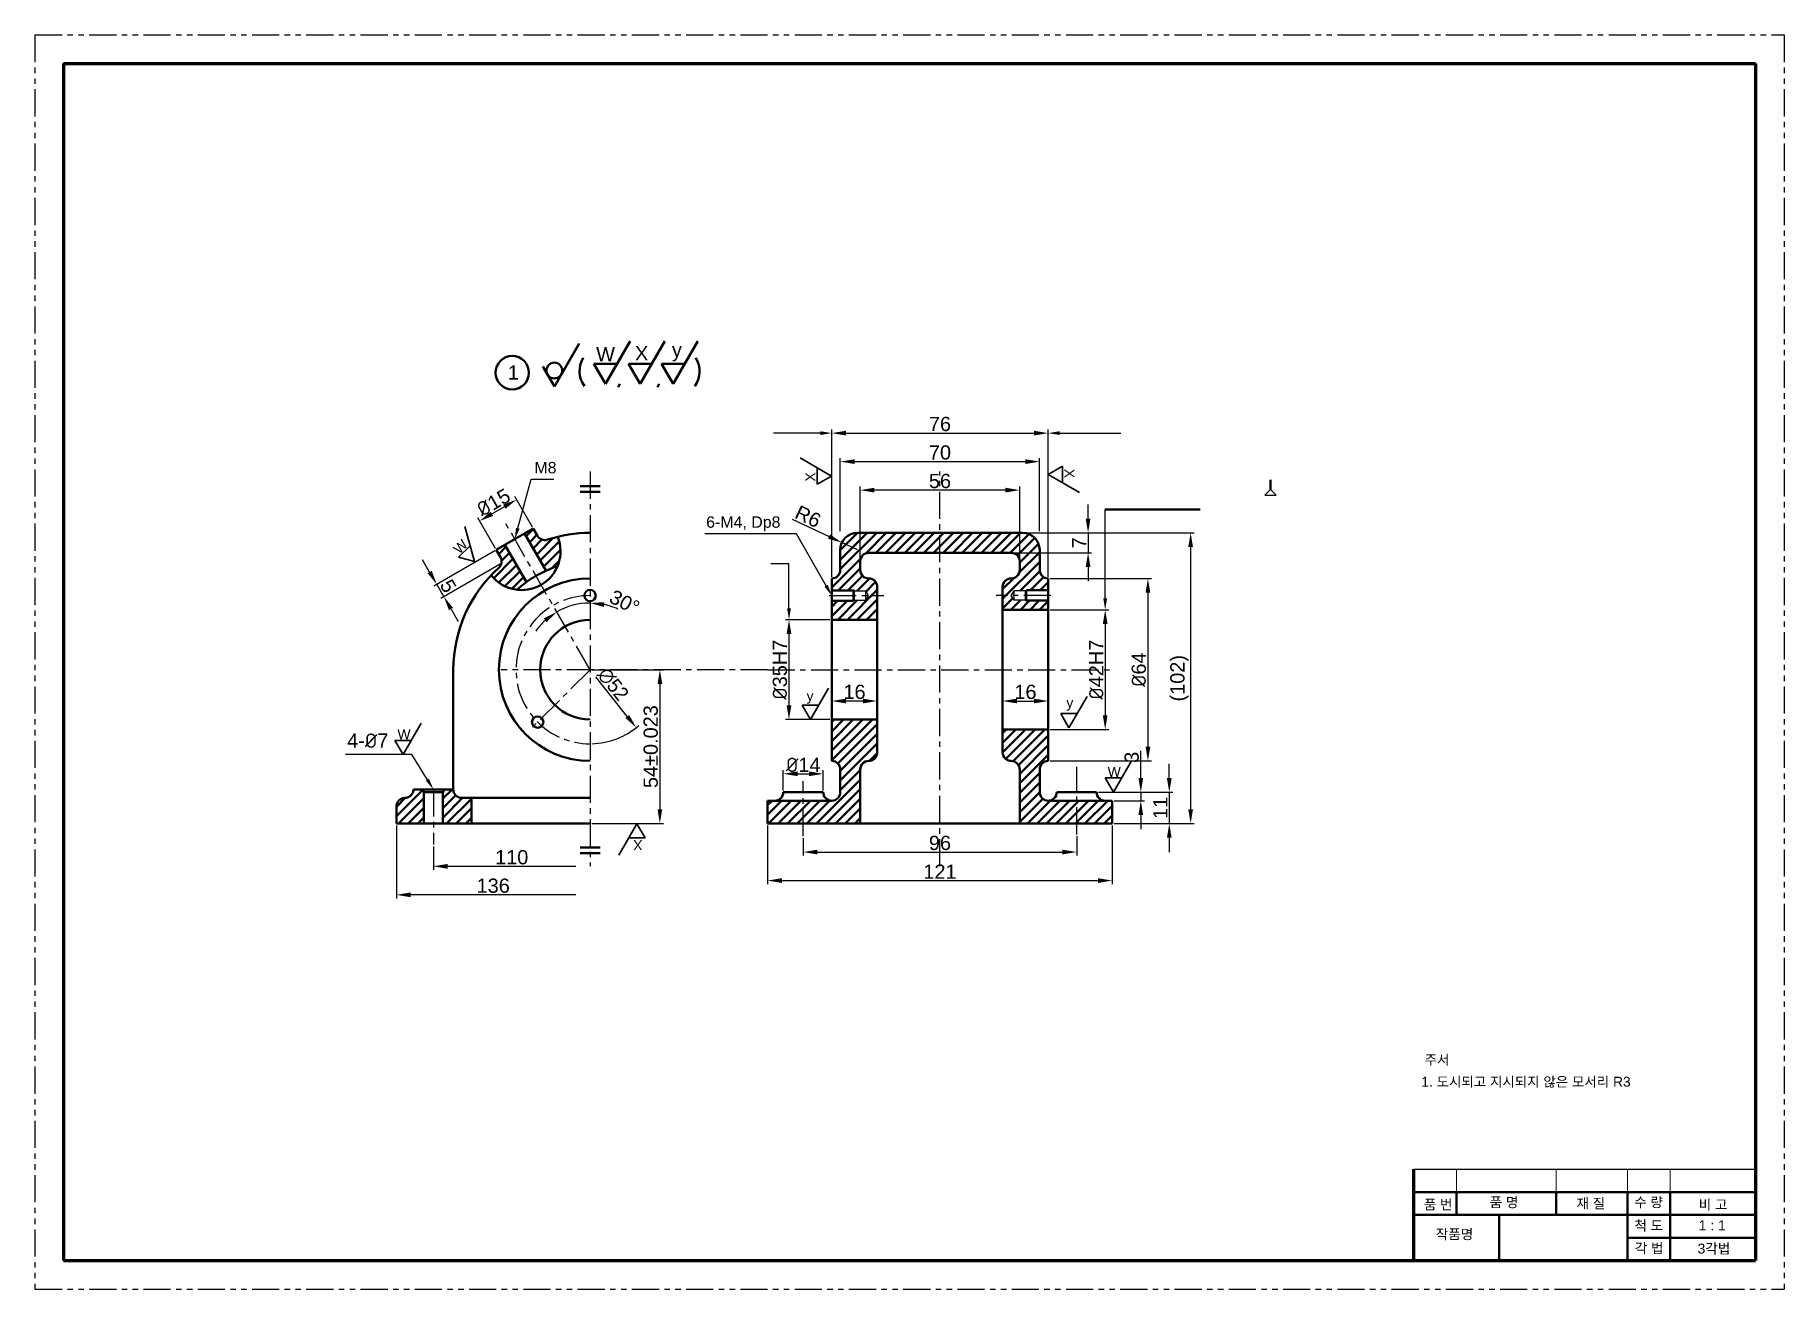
# Model space of a CAD drawing. Header units: millimetres. Extents: x 7 to 3158, y 472 to 921.
# Drawn here: x 7 to 621, y 481 to 921 of the extents above; entities that cross this region are included whole.
import ezdxf
from ezdxf import colors
from ezdxf.entities.mleader import LeaderData, LeaderLine
from ezdxf.math import Vec2, Vec3

# ---------------------------------------------------------------- set-up
doc = ezdxf.new("R2010")
doc.units = ezdxf.units.MM
doc.header["$LTSCALE"] = 0.3
doc.linetypes.add('CENTER', pattern=[50.8, 31.75, -6.35, 6.35, -6.35])
doc.linetypes.add('PHANTOM', pattern=[63.5, 31.75, -6.35, 6.35, -6.35, 6.35, -6.35])
for name, color, linetype, lineweight in [('가는선', 6, 'Continuous', 25), ('외형선', 4, 'Continuous', 50), ('중심선', 1, 'CENTER', 25)]:
    doc.layers.add(name, color=color, linetype=linetype, lineweight=lineweight)
doc.styles.get("Standard").update_dxf_attribs({"font": 'arial.ttf'})
doc.dimstyles.new('Annotative', dxfattribs={"dimscale": 0, "dimtxt": 5, "dimasz": 5, "dimexe": 1.25, "dimexo": 0.625, "dimtad": 1, "dimdec": 4, "dimzin": 9, "dimdsep": 46, "dimtxsty": 'Standard', "dimblk2": 'NONE', "dimcen": 2.5, "dimclrd": 3, "dimclre": 3, "dimclrt": 4, "dimadec": 4, "dimazin": 0, "dimtfac": 1, "dimtdec": 4, "dimtmove": 0, "dimatfit": 3, "dimfxl": 1, "dimlwd": 25, "dimlwe": 25, "dimarcsym": 0})

msp = doc.modelspace()

# ---------------------------------------------------------------- texts
at = {"layer": '외형선', "color": 2}
for s, height, p in [('주서', 3.4665487, (495.080916, 559.724492)), ('1. 도시되고 지시되지 않은 모서리 R3', 3.46654875, (493.897667, 552.033376))]:
    msp.add_text(s, height=height, dxfattribs=at).set_placement(p)
at = {"layer": '외형선', "lineweight": 50, "char_height": 2.5, "attachment_point": 1}
for s, insert in [('\\P{\\H2x;W}', (204.241423, 815.690283)), ('\\P{\\H2x;X}', (217.867143, 816.030404)), ('\\P{\\H2x;y}', (230.825677, 817.195589))]:
    msp.add_mtext_dynamic_manual_height_columns(s, width=16.91001289, gutter_width=12.5, heights=[0], dxfattribs=dict(at, insert=insert))
at = {"layer": '외형선', "char_height": 5, "attachment_point": 1}
for s, width, insert in [('1', 5.28086209, (173.220244, 805.105485)), ('4-{\\fISOCPEUR|b0|i0|c0|p34;%%C}7', 19.73677614, (116.847646, 675.959165))]:
    msp.add_mtext_dynamic_manual_height_columns(s, width=width, gutter_width=12.5, heights=[0], dxfattribs=dict(at, insert=insert))
at = {"layer": '외형선', "color": 3, "char_height": 4}
for s, insert, attachment_point in [('{\\C256;M8}', (182.564322, 771.239517), 1), ('{\\C256;6-M4, Dp8}', (268.939591, 752.146596), 3)]:
    msp.add_mtext(s, dxfattribs=dict(at, insert=insert, attachment_point=attachment_point))
at = {"layer": '외형선', "lineweight": 35, "char_height": 2.5, "attachment_point": 1}
for s, insert, rotation in [('\\P{\\H1.4x;X}', (273.530562, 764.342124), 90), ('\\P{\\H1.4x;X}', (376.277705, 768.833652), 270), ('\\P{\\H1.4x;W}', (150.816394, 744.070601), 45), ('\\P{\\H1.4x;X}', (220.503657, 630.957115), 180)]:
    msp.add_mtext_dynamic_manual_height_columns(s, width=16.91001289, gutter_width=12.5, heights=[0], dxfattribs=dict(at, insert=insert, rotation=rotation))
for s, insert in [('\\P{\\H1.4x;y}', (278.108715, 695.084134)), ('\\P{\\H1.4x;y}', (369.308406, 692.681532)), ('\\P{\\H1.4x;W}', (134.472832, 681.586546)), ('\\P{\\H1.4x;W}', (383.794248, 668.398385))]:
    msp.add_mtext_dynamic_manual_height_columns(s, width=16.91001289, gutter_width=12.5, heights=[0], dxfattribs=dict(at, insert=insert))
at = {"layer": '외형선', "color": 4, "char_height": 5, "attachment_point": 5}
for s, insert in [('110', (174.593329, 632.517719)), ('136', (168.093329, 622.527951))]:
    msp.add_mtext(s, dxfattribs=dict(at, insert=insert))

# ---------------------------------------------------------------- blocks, each defined once
blk = doc.blocks.new('*D199')
at = {"layer": 'Defpoints', "color": 0}
for p in [(296.93, 761.35), (296.93, 736.35), (352.93, 736.35)]:
    blk.add_point(p, dxfattribs=at)
at = {"layer": '외형선', "color": 3, "lineweight": 25}
for p, q in [((296.93, 736.98), (296.93, 762.6)), ((352.93, 736.98), (352.93, 762.6)), ((347.93, 761.35), (301.93, 761.35))]:
    blk.add_line(p, q, dxfattribs=at)
at = {"layer": '외형선', "color": 3}
for points in [[(301.93, 762.18), (301.93, 760.52), (296.93, 761.35)], [(347.93, 760.52), (347.93, 762.18), (352.93, 761.35)]]:
    blk.add_solid(points, dxfattribs=at)
at = {"layer": '외형선', "color": 4, "insert": (324.93, 764.53), "char_height": 5, "attachment_point": 5}
blk.add_mtext('56', dxfattribs=at)
blk = doc.blocks.new('_None')
blk = doc.blocks.new('*D200')
at = {"layer": 'Defpoints', "color": 0}
for p in [(286.93, 715.85), (271.93, 680.85), (286.93, 680.85)]:
    blk.add_point(p, dxfattribs=at)
at = {"layer": '외형선', "color": 3, "lineweight": 25}
for p, q in [((286.31, 715.85), (270.68, 715.85)), ((271.93, 710.85), (271.93, 685.85)), ((286.31, 680.85), (270.68, 680.85))]:
    blk.add_line(p, q, dxfattribs=at)
at = {"layer": '외형선', "color": 3}
for points in [[(272.77, 710.85), (271.1, 710.85), (271.93, 715.85)], [(271.1, 685.85), (272.77, 685.85), (271.93, 680.85)]]:
    blk.add_solid(points, dxfattribs=at)
at = {"layer": '외형선', "color": 4, "insert": (268.76, 698.35), "char_height": 5, "attachment_point": 5, "rotation": 90}
blk.add_mtext('{\\fISOCPEUR|b0|i0|c0|p34;%%C}35H7', dxfattribs=at)
blk = doc.blocks.new('*D201')
at = {"layer": 'Defpoints', "color": 0}
for p in [(264.43, 644.35), (385.43, 644.35), (385.43, 624.35)]:
    blk.add_point(p, dxfattribs=at)
at = {"layer": '외형선', "color": 3, "lineweight": 25}
for p, q in [((264.43, 643.73), (264.43, 623.1)), ((385.43, 643.73), (385.43, 623.1)), ((269.43, 624.35), (380.43, 624.35))]:
    blk.add_line(p, q, dxfattribs=at)
at = {"layer": '외형선', "color": 3}
for points in [[(269.43, 625.18), (269.43, 623.52), (264.43, 624.35)], [(380.43, 623.52), (380.43, 625.18), (385.43, 624.35)]]:
    blk.add_solid(points, dxfattribs=at)
at = {"layer": '외형선', "color": 4, "insert": (324.93, 627.49), "char_height": 5, "attachment_point": 5}
blk.add_mtext('121', dxfattribs=at)
blk = doc.blocks.new('*D202')
at = {"layer": 'Defpoints', "color": 0}
for p in [(379.93, 655.35), (385.43, 644.35), (405.43, 644.35)]:
    blk.add_point(p, dxfattribs=at)
at = {"layer": '외형선', "color": 3, "lineweight": 25}
for p, q in [((405.43, 660.35), (405.43, 665.35)), ((380.56, 655.35), (406.68, 655.35)), ((405.43, 655.35), (405.43, 644.35)), ((386.06, 644.35), (406.68, 644.35)), ((405.43, 639.35), (405.43, 634.35))]:
    blk.add_line(p, q, dxfattribs=at)
at = {"layer": '외형선', "color": 3}
for points in [[(404.6, 660.35), (406.27, 660.35), (405.43, 655.35)], [(406.27, 639.35), (404.6, 639.35), (405.43, 644.35)]]:
    blk.add_solid(points, dxfattribs=at)
at = {"layer": '외형선', "color": 4, "insert": (402.3, 649.85), "char_height": 5, "attachment_point": 5, "rotation": 90}
blk.add_mtext('11', dxfattribs=at)
blk = doc.blocks.new('*D203')
at = {"layer": 'Defpoints', "color": 0}
for p in [(276.93, 639.9), (372.93, 640.56), (372.93, 634.35)]:
    blk.add_point(p, dxfattribs=at)
at = {"layer": '외형선', "color": 3, "lineweight": 25}
for p, q in [((276.93, 639.28), (276.93, 633.1)), ((372.93, 639.93), (372.93, 633.1)), ((281.93, 634.35), (367.93, 634.35))]:
    blk.add_line(p, q, dxfattribs=at)
at = {"layer": '외형선', "color": 3}
for points in [[(281.93, 635.18), (281.93, 633.52), (276.93, 634.35)], [(367.93, 633.52), (367.93, 635.18), (372.93, 634.35)]]:
    blk.add_solid(points, dxfattribs=at)
at = {"layer": '외형선', "color": 4, "insert": (324.93, 637.53), "char_height": 5, "attachment_point": 5}
blk.add_mtext('96', dxfattribs=at)
blk = doc.blocks.new('*D204')
at = {"layer": 'Defpoints', "color": 0}
for p in [(283.93, 661.82), (269.93, 655.35), (283.93, 655.35)]:
    blk.add_point(p, dxfattribs=at)
at = {"layer": '외형선', "color": 3, "lineweight": 25}
for p, q in [((269.93, 655.98), (269.93, 663.07)), ((274.93, 661.82), (278.93, 661.82)), ((283.93, 655.98), (283.93, 663.07))]:
    blk.add_line(p, q, dxfattribs=at)
at = {"layer": '외형선', "color": 3}
for points in [[(274.93, 662.65), (274.93, 660.99), (269.93, 661.82)], [(278.93, 660.99), (278.93, 662.65), (283.93, 661.82)]]:
    blk.add_solid(points, dxfattribs=at)
at = {"layer": '외형선', "color": 4, "insert": (276.93, 664.96), "char_height": 5, "attachment_point": 5}
blk.add_mtext('{\\fISOCPEUR|b0|i0|c0|p34;%%C}14', dxfattribs=at)
blk = doc.blocks.new('*D205')
at = {"layer": 'Defpoints', "color": 0}
for p in [(380.56, 655.35), (385.43, 652.35), (395.43, 652.35)]:
    blk.add_point(p, dxfattribs=at)
at = {"layer": '외형선', "color": 3, "lineweight": 25}
for p, q in [((395.43, 660.35), (395.43, 669.87)), ((381.18, 655.35), (396.68, 655.35)), ((386.06, 652.35), (396.68, 652.35)), ((395.43, 655.35), (395.43, 652.35)), ((395.43, 647.35), (395.43, 642.35))]:
    blk.add_line(p, q, dxfattribs=at)
at = {"layer": '외형선', "color": 3}
for points in [[(394.6, 660.35), (396.27, 660.35), (395.43, 655.35)], [(396.27, 647.35), (394.6, 647.35), (395.43, 652.35)]]:
    blk.add_solid(points, dxfattribs=at)
at = {"layer": '외형선', "color": 4, "insert": (392.26, 667.61), "char_height": 5, "attachment_point": 5, "rotation": 90}
blk.add_mtext('3', dxfattribs=at)
blk = doc.blocks.new('*D206')
at = {"layer": 'Defpoints', "color": 0}
for p in [(362.93, 719.35), (362.93, 677.35), (382.93, 677.35)]:
    blk.add_point(p, dxfattribs=at)
at = {"layer": '외형선', "color": 3, "lineweight": 25}
for p, q in [((363.56, 719.35), (384.18, 719.35)), ((382.93, 714.35), (382.93, 682.35)), ((363.56, 677.35), (384.18, 677.35))]:
    blk.add_line(p, q, dxfattribs=at)
at = {"layer": '외형선', "color": 3}
for points in [[(383.77, 714.35), (382.1, 714.35), (382.93, 719.35)], [(382.1, 682.35), (383.77, 682.35), (382.93, 677.35)]]:
    blk.add_solid(points, dxfattribs=at)
at = {"layer": '외형선', "color": 4, "insert": (379.8, 698.35), "char_height": 5, "attachment_point": 5, "rotation": 90}
blk.add_mtext('{\\fISOCPEUR|b0|i0|c0|p34;%%C}42H7', dxfattribs=at)
blk = doc.blocks.new('*D207')
at = {"layer": 'Defpoints', "color": 0}
for p in [(359.93, 771.35), (289.93, 746.35), (359.93, 746.35)]:
    blk.add_point(p, dxfattribs=at)
at = {"layer": '외형선', "color": 3, "lineweight": 25}
for p, q in [((289.93, 746.98), (289.93, 772.6)), ((294.93, 771.35), (354.93, 771.35)), ((359.93, 746.98), (359.93, 772.6))]:
    blk.add_line(p, q, dxfattribs=at)
at = {"layer": '외형선', "color": 3}
for points in [[(294.93, 772.18), (294.93, 770.52), (289.93, 771.35)], [(354.93, 770.52), (354.93, 772.18), (359.93, 771.35)]]:
    blk.add_solid(points, dxfattribs=at)
at = {"layer": '외형선', "color": 4, "insert": (324.93, 774.53), "char_height": 5, "attachment_point": 5}
blk.add_mtext('70', dxfattribs=at)
blk = doc.blocks.new('*D208')
at = {"layer": 'Defpoints', "color": 0}
for p in [(362.93, 730.35), (362.93, 666.35), (397.93, 666.35)]:
    blk.add_point(p, dxfattribs=at)
at = {"layer": '외형선', "color": 3, "lineweight": 25}
for p, q in [((363.56, 730.35), (399.18, 730.35)), ((397.93, 725.35), (397.93, 671.35)), ((363.56, 666.35), (399.18, 666.35))]:
    blk.add_line(p, q, dxfattribs=at)
at = {"layer": '외형선', "color": 3}
for points in [[(398.77, 725.35), (397.1, 725.35), (397.93, 730.35)], [(397.1, 671.35), (398.77, 671.35), (397.93, 666.35)]]:
    blk.add_solid(points, dxfattribs=at)
at = {"layer": '외형선', "color": 4, "insert": (394.76, 698.35), "char_height": 5, "attachment_point": 5, "rotation": 90}
blk.add_mtext('{\\fISOCPEUR|b0|i0|c0|p34;%%C}64', dxfattribs=at)
blk = doc.blocks.new('*D209')
at = {"layer": 'Defpoints', "color": 0}
for p in [(362.93, 781.35), (286.93, 730.35), (362.93, 730.35)]:
    blk.add_point(p, dxfattribs=at)
at = {"layer": '외형선', "color": 3, "lineweight": 25}
for p, q in [((286.93, 730.98), (286.93, 782.6)), ((291.93, 781.35), (357.93, 781.35)), ((362.93, 730.98), (362.93, 782.6))]:
    blk.add_line(p, q, dxfattribs=at)
at = {"layer": '외형선', "color": 3}
for points in [[(291.93, 782.18), (291.93, 780.52), (286.93, 781.35)], [(357.93, 780.52), (357.93, 782.18), (362.93, 781.35)]]:
    blk.add_solid(points, dxfattribs=at)
at = {"layer": '외형선', "color": 4, "insert": (324.93, 784.53), "char_height": 5, "attachment_point": 5}
blk.add_mtext('76', dxfattribs=at)
blk = doc.blocks.new('*D210')
at = {"layer": 'Defpoints', "color": 0}
for p in [(286.93, 687.35), (286.93, 680.85), (302.93, 680.85)]:
    blk.add_point(p, dxfattribs=at)
at = {"layer": '외형선', "color": 3, "lineweight": 25}
for p, q in [((286.93, 681.48), (286.93, 688.6)), ((302.93, 681.48), (302.93, 688.6)), ((297.93, 687.35), (291.93, 687.35))]:
    blk.add_line(p, q, dxfattribs=at)
at = {"layer": '외형선', "color": 3}
for points in [[(291.93, 688.18), (291.93, 686.52), (286.93, 687.35)], [(297.93, 686.52), (297.93, 688.18), (302.93, 687.35)]]:
    blk.add_solid(points, dxfattribs=at)
at = {"layer": '외형선', "color": 4, "insert": (294.93, 690.53), "char_height": 5, "attachment_point": 5}
blk.add_mtext('16', dxfattribs=at)
blk = doc.blocks.new('*D211')
at = {"layer": 'Defpoints', "color": 0}
for p in [(362.93, 687.35), (346.93, 677.35), (362.93, 677.35)]:
    blk.add_point(p, dxfattribs=at)
at = {"layer": '외형선', "color": 3, "lineweight": 25}
for p, q in [((346.93, 677.98), (346.93, 688.6)), ((362.93, 677.98), (362.93, 688.6)), ((351.93, 687.35), (357.93, 687.35))]:
    blk.add_line(p, q, dxfattribs=at)
at = {"layer": '외형선', "color": 3}
for points in [[(351.93, 688.18), (351.93, 686.52), (346.93, 687.35)], [(357.93, 686.52), (357.93, 688.18), (362.93, 687.35)]]:
    blk.add_solid(points, dxfattribs=at)
at = {"layer": '외형선', "color": 4, "insert": (354.93, 690.53), "char_height": 5, "attachment_point": 5}
blk.add_mtext('16', dxfattribs=at)
blk = doc.blocks.new('*D212')
at = {"layer": 'Defpoints', "color": 0}
for p in [(202.09, 767.83), (172.55, 749.51), (194.09, 720.33), (202.09, 698.35), (202.09, 629.35)]:
    blk.add_point(p, dxfattribs=at)
at = {"layer": '외형선', "color": 3, "lineweight": 25}
for start, end in [(90, 120), (65.45317, 77.72658), (132.27342, 144.54683)]:
    blk.add_arc((202.09, 698.35), 23.39, start, end, dxfattribs=at)
at = {"layer": '외형선', "color": 3}
for points in [[(186.85, 714.98), (185.87, 716.33), (190.4, 718.6)], [(207.15, 722.03), (206.98, 720.37), (202.09, 721.74)]]:
    blk.add_solid(points, dxfattribs=at)
at = {"layer": '외형선', "color": 4, "insert": (214.2, 722.03), "char_height": 5, "attachment_point": 5, "rotation": 332.92272}
blk.add_mtext('30%%D', dxfattribs=at)
blk = doc.blocks.new('*D213')
at = {"layer": 'Defpoints', "color": 0}
for p in [(202.09, 698.35), (202.09, 644.35), (226.6, 644.35)]:
    blk.add_point(p, dxfattribs=at)
at = {"layer": '외형선', "color": 3, "lineweight": 25}
for p, q in [((202.72, 698.35), (227.85, 698.35)), ((226.6, 693.35), (226.6, 649.35)), ((202.72, 644.35), (227.85, 644.35))]:
    blk.add_line(p, q, dxfattribs=at)
at = {"layer": '외형선', "color": 3}
for points in [[(227.44, 693.35), (225.77, 693.35), (226.6, 698.35)], [(225.77, 649.35), (227.44, 649.35), (226.6, 644.35)]]:
    blk.add_solid(points, dxfattribs=at)
at = {"layer": '외형선', "color": 4, "insert": (223.42, 671.35), "char_height": 5, "attachment_point": 5, "rotation": 90}
blk.add_mtext('54%%P0.023', dxfattribs=at)
blk = doc.blocks.new('*D214')
at = {"layer": 'Defpoints', "color": 0}
for p in [(185.89, 718.68), (218.3, 678.02)]:
    blk.add_point(p, dxfattribs=at)
at = {"layer": '외형선', "color": 3, "lineweight": 25}
blk.add_line((215.18, 681.93), (204.11, 695.82), dxfattribs=at)
blk.add_arc((202.09, 698.35), 26, 271.37734, 311.30316, dxfattribs=at)
at = {"layer": '외형선', "color": 3}
blk.add_solid([(214.53, 681.41), (215.83, 682.45), (218.3, 678.02)], dxfattribs=at)
at = {"layer": '외형선', "color": 4, "insert": (210.18, 693.22), "char_height": 5, "attachment_point": 5, "rotation": 308.54829}
blk.add_mtext('{\\fMS PGothic|b0|i0|c128|p34;∅52}', dxfattribs=at)
blk = doc.blocks.new('*D215')
at = {"layer": 'Defpoints', "color": 0}
for p in [(169.18, 740.35), (171.68, 736.02), (150.79, 723.96)]:
    blk.add_point(p, dxfattribs=at)
at = {"layer": '외형선', "color": 3, "lineweight": 25}
for p, q in [((145.79, 732.62), (143.29, 736.95)), ((168.64, 740.04), (147.2, 727.67)), ((171.14, 735.71), (149.7, 723.34)), ((148.29, 728.29), (150.79, 723.96)), ((153.29, 719.63), (155.79, 715.3))]:
    blk.add_line(p, q, dxfattribs=at)
at = {"layer": '외형선', "color": 3}
for points in [[(145.06, 732.2), (146.51, 733.04), (148.29, 728.29)], [(154.01, 720.05), (152.56, 719.21), (150.79, 723.96)]]:
    blk.add_solid(points, dxfattribs=at)
at = {"layer": '외형선', "color": 4, "insert": (152.28, 727.71), "char_height": 5, "attachment_point": 5, "rotation": 300}
blk.add_mtext('5', dxfattribs=at)
blk = doc.blocks.new('*D216')
at = {"layer": 'Defpoints', "color": 0}
for p in [(176.3, 758.02), (182.17, 747.85), (169.18, 740.35)]:
    blk.add_point(p, dxfattribs=at)
at = {"layer": '외형선', "color": 3, "lineweight": 25}
for p, q in [((167.64, 753.02), (171.97, 755.52)), ((181.86, 748.4), (175.68, 759.1)), ((168.87, 740.9), (162.69, 751.6))]:
    blk.add_line(p, q, dxfattribs=at)
at = {"layer": '외형선', "color": 3}
for points in [[(172.39, 754.8), (171.56, 756.24), (176.3, 758.02)], [(167.23, 753.74), (168.06, 752.3), (163.31, 750.52)]]:
    blk.add_solid(points, dxfattribs=at)
at = {"layer": '외형선', "color": 4, "insert": (168.22, 757.02), "char_height": 5, "attachment_point": 5, "rotation": 30}
blk.add_mtext('{\\fISOCPEUR|b0|i0|c0|p34;%%C}15', dxfattribs=at)
blk = doc.blocks.new('*D217')
at = {"layer": 'Defpoints', "color": 0}
for p in [(353.93, 746.35), (349.93, 739.35), (376.93, 739.35)]:
    blk.add_point(p, dxfattribs=at)
at = {"layer": '외형선', "color": 3, "lineweight": 25}
for p, q in [((376.93, 751.35), (376.93, 756.35)), ((354.56, 746.35), (378.18, 746.35)), ((376.93, 746.35), (376.93, 739.35)), ((350.56, 739.35), (378.18, 739.35)), ((376.93, 734.35), (376.93, 729.35))]:
    blk.add_line(p, q, dxfattribs=at)
at = {"layer": '외형선', "color": 3}
for points in [[(376.1, 751.35), (377.77, 751.35), (376.93, 746.35)], [(377.77, 734.35), (376.1, 734.35), (376.93, 739.35)]]:
    blk.add_solid(points, dxfattribs=at)
at = {"layer": '외형선', "color": 4, "insert": (373.81, 742.85), "char_height": 5, "attachment_point": 5, "rotation": 90}
blk.add_mtext('7', dxfattribs=at)
blk = doc.blocks.new('*D218')
at = {"layer": 'Defpoints', "color": 0}
for p in [(359.93, 746.35), (385.43, 644.35), (412.93, 644.35)]:
    blk.add_point(p, dxfattribs=at)
at = {"layer": '외형선', "color": 3, "lineweight": 25}
for p, q in [((360.56, 746.35), (414.18, 746.35)), ((412.93, 741.35), (412.93, 649.35)), ((386.06, 644.35), (414.18, 644.35))]:
    blk.add_line(p, q, dxfattribs=at)
at = {"layer": '외형선', "color": 3}
for points in [[(413.77, 741.35), (412.1, 741.35), (412.93, 746.35)], [(412.1, 649.35), (413.77, 649.35), (412.93, 644.35)]]:
    blk.add_solid(points, dxfattribs=at)
at = {"layer": '외형선', "color": 4, "insert": (409.03, 695.35), "char_height": 5, "attachment_point": 5, "rotation": 90}
blk.add_mtext('(102)', dxfattribs=at)
blk = doc.blocks.new('*D219')
at = {"layer": 'Defpoints', "color": 0}
for p in [(290.51, 742.92), (295.93, 740.35)]:
    blk.add_point(p, dxfattribs=at)
at = {"layer": '외형선', "color": 3, "lineweight": 25}
for p, q in [((273.06, 751.19), (285.99, 745.06)), ((295.93, 740.35), (290.51, 742.92))]:
    blk.add_line(p, q, dxfattribs=at)
at = {"layer": '외형선', "color": 3}
blk.add_solid([(285.64, 744.31), (286.35, 745.81), (290.51, 742.92)], dxfattribs=at)
at = {"layer": '외형선', "color": 4, "insert": (278.63, 752.07), "char_height": 5, "attachment_point": 5, "rotation": 334.64151}
blk.add_mtext('R6', dxfattribs=at)
blk = doc.blocks.new('TEST-1')
at = {"color": 6, "linetype": 'PHANTOM', "lineweight": 25}
for p, q in [((0, 440), (614, 440)), ((0, 440), (0, 0)), ((614, 440), (614, 0)), ((0, 0), (614, 0))]:
    blk.add_line(p, q, dxfattribs=at)
at = {"color": 5, "lineweight": 70}
for p, q in [((10, 430), (604, 430)), ((10, 430), (10, 10)), ((604, 430), (604, 10)), ((484, 10), (484, 42)), ((10, 10), (604, 10))]:
    blk.add_line(p, q, dxfattribs=at)
at = {"color": 3, "lineweight": 25}
blk.add_line((484, 42), (604, 42), dxfattribs=at)
at = {"color": 3, "lineweight": 20}
for p, q in [((499, 34), (499, 42)), ((534, 34), (534, 42)), ((559, 34), (559, 42)), ((574, 34), (574, 42))]:
    blk.add_line(p, q, dxfattribs=at)
at = {"color": 2, "lineweight": 50}
for p, q in [((484, 34), (604, 34)), ((499, 26), (499, 34)), ((534, 26), (534, 34)), ((559, 10), (559, 34)), ((574, 10), (574, 34)), ((484, 26), (604, 26)), ((514, 10), (514, 26)), ((559, 18), (604, 18))]:
    blk.add_line(p, q, dxfattribs=at)
at = {"color": 2, "char_height": 3.5, "attachment_point": 1}
for s, width, insert in [('{\\fGulim|b0|i0|c129|p50;품 번}', 14.2143, (487.55, 31.39)), ('{\\fGulim|b0|i0|c129|p50;품 명}', 17.9863, (510.69, 32.19)), ('{\\fGulim|b0|i0|c129|p50;재 질}', 13.1074, (541.16, 31.78)), ('{\\fGulim|b0|i0|c129|p50;수 량}', 16.4869, (561.43, 32.22)), ('{\\fGulim|b0|i0|c129|p50;비 고}', 22.797, (584.05, 31.39)), ('{\\fGulim|b0|i0|c129|p50;작품명}', 13.1664, (491.74, 20.98)), ('{\\fGulim|b0|i0|c129|p50;척 도}', 14.5226, (561.47, 24.01)), ('1 : 1', 13.7093, (584.05, 24.07)), ('{\\fGulim|b0|i0|c129|p50;각 법}', 10.8589, (561.63, 16.05)), ('3{\\fGulim|b0|i0|c129|p50;각법}', 15.3382, (583.65, 15.93))]:
    blk.add_mtext_dynamic_manual_height_columns(s, width=width, gutter_width=12.5, heights=[0], dxfattribs=dict(at, insert=insert))

# ---------------------------------------------------------------- dimensions: what is measured, and where the dimension line sits
at = {"layer": '외형선'}
for base, p1, p2, picture, middle in [((362.934711, 781.350086), (286.934711, 730.350086), (362.934711, 730.350086), '*D209', (324.934711, 784.527951)), ((359.934711, 771.350086), (289.934711, 746.350086), (359.934711, 746.350086), '*D207', (324.934711, 774.527951)), ((296.934711, 761.350086), (352.934711, 736.350086), (296.934711, 736.350086), '*D199', (324.934711, 764.527951)), ((286.934711, 687.350086), (302.934711, 680.850086), (286.934711, 680.850086), '*D210', (294.934711, 690.527951)), ((362.934711, 687.350086), (346.934711, 677.350086), (362.934711, 677.350086), '*D211', (354.934711, 690.527951)), ((385.434711, 624.350086), (264.434711, 644.350086), (385.434711, 644.350086), '*D201', (324.934711, 627.485318)), ((372.934711, 634.350086), (276.934711, 639.904916), (372.934711, 640.557382), '*D203', (324.934711, 637.527951))]:
    dim = msp.add_linear_dim(base=base, p1=p1, p2=p2, dimstyle='Annotative', override={"dimscale": 0}, dxfattribs=at)
    dim.commit()
    dim.dimension.update_dxf_attribs({"geometry": picture, "text_midpoint": middle})
dim = msp.add_angular_dim_2l(base=(194.09481, 720.325835), line1=((202.093329, 767.830298), (202.093329, 629.352488)), line2=((202.093329, 698.350086), (172.553731, 749.514169)), text='30%%D', dimstyle='Annotative', override={"dimscale": 0}, dxfattribs=at)
dim.commit()
dim.dimension.update_dxf_attribs({"geometry": '*D212', "text_midpoint": (212.738492, 719.172918), "dimtype": 130})
dim = msp.add_aligned_dim(p1=(169.181617, 740.354843), p2=(182.171998, 747.854843), distance=11.738912, text='{\\fISOCPEUR|b0|i0|c0|p34;%%C}<>', dimstyle='Annotative', override={"dimscale": 0}, dxfattribs=at)
dim.commit()
dim.dimension.update_dxf_attribs({"geometry": '*D216', "text_midpoint": (168.218419, 757.023151)})
dim = msp.add_radius_dim(center=(295.934711, 740.350086), mpoint=(290.512836, 742.919769), dimstyle='Annotative', override={"dimscale": 0}, dxfattribs=at)
dim.commit()
dim.dimension.update_dxf_attribs({"geometry": '*D219', "text_midpoint": (278.63122, 752.067745)})
for base, p1, p2, picture, middle in [((376.934711, 739.350086), (353.934711, 746.350086), (349.934711, 739.350086), '*D217', (373.809711, 742.850086)), ((405.434711, 644.350086), (379.934711, 655.350086), (385.434711, 644.350086), '*D202', (402.299479, 649.850086))]:
    dim = msp.add_linear_dim(base=base, p1=p1, p2=p2, angle=90, dimstyle='Annotative', override={"dimscale": 0}, dxfattribs=at)
    dim.commit()
    dim.dimension.update_dxf_attribs({"geometry": picture, "text_midpoint": middle})
for base, p1, p2, text, picture, middle in [((412.934711, 644.350086), (359.934711, 746.350086), (385.434711, 644.350086), '(<>)', '*D218', (409.032084, 695.350086)), ((397.934711, 666.350086), (362.934711, 730.350086), (362.934711, 666.350086), '{\\fISOCPEUR|b0|i0|c0|p34;%%C}<>', '*D208', (394.756846, 698.350086)), ((382.934711, 677.350086), (362.934711, 719.350086), (362.934711, 677.350086), '{\\fISOCPEUR|b0|i0|c0|p34;%%C}<>H7', '*D206', (379.799479, 698.350086)), ((271.934711, 680.850086), (286.934711, 715.850086), (286.934711, 680.850086), '{\\fISOCPEUR|b0|i0|c0|p34;%%C}<>H7', '*D200', (268.75514, 698.350086))]:
    dim = msp.add_linear_dim(base=base, p1=p1, p2=p2, angle=90, text=text, dimstyle='Annotative', override={"dimscale": 0}, dxfattribs=at)
    dim.commit()
    dim.dimension.update_dxf_attribs({"geometry": picture, "text_midpoint": middle})
for base, p1, p2, angle, picture, middle, dimtype in [((150.785849, 723.960539), (169.181617, 740.354843), (171.681617, 736.024716), 300, '*D215', (149.535849, 726.125602), 129), ((395.434711, 652.350086), (380.559711, 655.350086), (385.434711, 652.350086), 90, '*D205', (395.434711, 667.612193), 128)]:
    dim = msp.add_linear_dim(base=base, p1=p1, p2=p2, angle=angle, dimstyle='Annotative', override={"dimscale": 0}, dxfattribs=at)
    dim.commit()
    dim.dimension.update_dxf_attribs({"geometry": picture, "text_midpoint": middle, "dimtype": dimtype})
dim = msp.add_diameter_dim_2p(p1=(185.890806, 718.68425), p2=(218.295852, 678.015921), text='{\\fMS PGothic|b0|i0|c128|p34;<>}', dimstyle='Annotative', override={"dimscale": 0}, dxfattribs=at)
dim.commit()
dim.dimension.update_dxf_attribs({"geometry": '*D214', "text_midpoint": (207.73622, 691.268258), "dimtype": 131})
dim = msp.add_linear_dim(base=(226.603805, 644.350086), p1=(202.093329, 698.350086), p2=(202.093329, 644.350086), angle=90, text='54%%P0.023', dimstyle='Annotative', override={"dimscale": 0}, dxfattribs=at)
dim.commit()
dim.dimension.update_dxf_attribs({"geometry": '*D213', "text_midpoint": (226.603805, 671.350086), "dimtype": 128})
dim = msp.add_linear_dim(base=(283.934711, 661.820869), p1=(269.934711, 655.350086), p2=(283.934711, 655.350086), text='{\\fISOCPEUR|b0|i0|c0|p34;%%C}<>', dimstyle='Annotative', override={"dimscale": 0}, dxfattribs=at)
dim.commit()
dim.dimension.update_dxf_attribs({"geometry": '*D204', "text_midpoint": (276.934711, 664.956101)})

# ---------------------------------------------------------------- hatches: boundary and pattern name
at = {"layer": '외형선'}
h = msp.add_hatch(dxfattribs=at)
h.set_pattern_fill('ANSI31', color=0, scale=0.75)
h.set_pattern_definition([(45, (40.0577, 528.124), (-1.683798, 1.683798), [])])
h.paths.add_polyline_path([(183.634812, 745.321174), (182.171998, 747.854843), (179.140909, 746.104843), (186.655849, 733.088585, -0.0279982326), (190.633838, 734.595902, 0.1981981138), (190.739001, 744.987831, 0.0193577939), (187.165855, 743.969934, -0.3547022612), (183.634812, 745.321174)])
h.paths.add_polyline_path([(172.212706, 742.104843), (169.181617, 740.354843), (170.644431, 737.821174, -0.3547022612), (170.049118, 734.087581, 0.0193577939), (167.381021, 731.502094, 0.1981981138), (176.433276, 726.397204, -0.0279982326), (179.727646, 729.088585), (172.212706, 742.104843)])
h = msp.add_hatch(dxfattribs=at)
h.set_pattern_fill('ANSI31', color=0, scale=0.75)
h.set_pattern_definition([(45, (57.5577, 528.124), (-1.683798, 1.683798), [])])
h.paths.add_polyline_path([(353.934711, 746.350086), (324.934711, 746.350086), (324.934711, 739.350086), (349.934711, 739.350086, -0.4142135624), (352.934711, 736.350086), (352.934711, 733.350086, -0.4142135624), (349.934711, 730.350086, 0.4142135624), (346.934711, 727.350086), (346.934711, 724.350086), (349.982083, 724.350086), (350.934711, 726.000086), (354.934711, 726.000086), (355.434711, 726.350086), (362.934711, 726.350086), (362.934711, 730.350086, -0.4142135624), (359.934711, 733.350086), (359.934711, 740.350086, 0.4142135624), (353.934711, 746.350086)])
h.paths.add_polyline_path([(362.934711, 722.350086), (355.434711, 722.350086), (354.934711, 722.700086), (350.934711, 722.700086), (349.982083, 724.350086), (346.934711, 724.350086), (346.934711, 719.350086), (362.934711, 719.350086), (362.934711, 722.350086)])
h.paths.add_polyline_path([(296.934711, 733.350086), (296.934711, 736.350086, -0.4142135624), (299.934711, 739.350086), (324.934711, 739.350086), (324.934711, 746.350086), (295.934711, 746.350086, 0.4142135624), (289.934711, 740.350086), (289.934711, 733.350086, -0.4142135624), (286.934711, 730.350086), (286.934711, 726.350086), (294.434711, 726.350086), (294.934711, 726.000086), (298.934711, 726.000086), (299.887339, 724.350086), (302.934711, 724.350086), (302.934711, 727.350086, 0.4142135624), (299.934711, 730.350086, -0.4142135624), (296.934711, 733.350086)])
h.paths.add_polyline_path([(302.934711, 724.350086), (299.887339, 724.350086), (298.934711, 722.700086), (294.934711, 722.700086), (294.434711, 722.350086), (286.934711, 722.350086), (286.934711, 715.850086), (302.934711, 715.850086), (302.934711, 724.350086)])
h.paths.add_polyline_path([(302.934711, 669.350086), (302.934711, 680.850086), (286.934711, 680.850086), (286.934711, 666.350086, -0.4142135624), (289.934711, 663.350086), (289.934711, 655.350086, -0.4142135624), (286.934711, 652.350086), (276.934711, 652.350086), (276.934711, 644.350086), (296.934711, 644.350086), (296.934711, 663.350086, -0.4142135624), (299.934711, 666.350086, 0.4142135624), (302.934711, 669.350086)])
h.paths.add_polyline_path([(362.934711, 677.350086), (346.934711, 677.350086), (346.934711, 669.350086, 0.4142135624), (349.934711, 666.350086, -0.4142135624), (352.934711, 663.350086), (352.934711, 644.350086), (372.934711, 644.350086), (372.934711, 652.350086), (362.934711, 652.350086, -0.4142135624), (359.934711, 655.350086), (359.934711, 663.350086, -0.4142135624), (362.934711, 666.350086), (362.934711, 677.350086)])
h.paths.add_polyline_path([(385.434711, 652.350086), (372.934711, 652.350086), (372.934711, 644.350086), (385.434711, 644.350086), (385.434711, 652.350086)])
h.paths.add_polyline_path([(276.934711, 652.350086), (264.434711, 652.350086), (264.434711, 644.350086), (276.934711, 644.350086), (276.934711, 652.350086)])
h = msp.add_hatch(dxfattribs=at)
h.set_pattern_fill('ANSI31', color=0, scale=0.75)
h.set_pattern_definition([(45, (72.5577, 528.124), (-1.683798, 1.683798), [])])
h.paths.add_polyline_path([(160.45884, 653.350086), (157.093329, 653.350086, -0.4142135624), (154.093329, 656.350086), (150.593329, 656.350086), (150.593329, 655.350086), (150.393329, 655.350086), (150.393329, 644.350086), (160.45884, 644.350086), (160.45884, 653.350086)])
h.paths.add_polyline_path([(143.793329, 644.350086), (143.793329, 655.350086), (143.593329, 655.350086), (143.593329, 656.350086), (140.093329, 656.350086, -0.4142135624), (137.093329, 653.350086, 0.4142135624), (134.093329, 650.350086), (134.093329, 644.350086), (143.793329, 644.350086)])

# ---------------------------------------------------------------- linework, layer by layer
at = {"color": 3}
for p, q in [((440.985923, 761.577993), (438.985923, 759.577993)), ((442.985923, 759.577993), (440.985923, 761.577993)), ((438.985923, 759.577993), (442.985923, 759.577993))]:
    msp.add_line(p, q, dxfattribs=at)
at = {"layer": '가는선'}
for p, q in [((286.934711, 726.350086), (294.434711, 726.350086)), ((286.934711, 726.000086), (298.934711, 726.000086)), ((294.434711, 722.350086), (294.434711, 726.350086)), ((294.934711, 726.000086), (294.434711, 726.350086)), ((294.934711, 722.700086), (294.934711, 726.000086)), ((298.934711, 722.700086), (298.934711, 726.000086)), ((299.887339, 724.350086), (298.934711, 726.000086)), ((349.982083, 724.350086), (350.934711, 726.000086)), ((362.934711, 726.000086), (350.934711, 726.000086)), ((350.934711, 722.700086), (350.934711, 726.000086)), ((354.934711, 726.000086), (355.434711, 726.350086)), ((354.934711, 722.700086), (354.934711, 726.000086)), ((355.434711, 722.350086), (355.434711, 726.350086)), ((362.934711, 726.350086), (355.434711, 726.350086)), ((286.934711, 722.700086), (298.934711, 722.700086)), ((286.934711, 722.350086), (294.434711, 722.350086)), ((294.934711, 722.700086), (294.434711, 722.350086)), ((298.934711, 722.700086), (299.887339, 724.350086)), ((350.934711, 722.700086), (349.982083, 724.350086)), ((362.934711, 722.700086), (350.934711, 722.700086)), ((354.934711, 722.700086), (355.434711, 722.350086)), ((362.934711, 722.350086), (355.434711, 722.350086))]:
    msp.add_line(p, q, dxfattribs=at)
at = {"layer": '외형선', "lineweight": 50}
for p, q in [((189.558166, 797.759898), (198.21842, 812.759898)), ((207.488349, 798.642988), (216.148603, 813.642988)), ((219.633065, 798.642988), (228.293319, 813.642988)), ((231.214433, 798.642988), (239.874687, 813.642988)), ((189.558166, 797.759898), (185.516714, 804.759898)), ((203.446897, 805.642988), (211.529801, 805.642988)), ((207.488349, 798.642988), (203.446897, 805.642988)), ((215.591613, 805.642988), (223.674517, 805.642988)), ((219.633065, 798.642988), (215.591613, 805.642988)), ((227.172981, 805.642988), (235.255885, 805.642988)), ((231.214433, 798.642988), (227.172981, 805.642988))]:
    msp.add_line(p, q, dxfattribs=at)
at = {"layer": '외형선'}
for p, q in [((212.491598, 798.642987), (212.00788, 797.51536)), ((226.358181, 798.642987), (225.793843, 797.51536)), ((198.598036, 762.784868), (205.588621, 762.784868)), ((198.598036, 760.784868), (205.588621, 760.784868)), ((182.171998, 747.854843), (169.181617, 740.354843)), ((186.655849, 733.088585), (179.140909, 746.104843)), ((183.634812, 745.321174), (182.171998, 747.854843)), ((295.934711, 746.350086), (353.934711, 746.350086)), ((170.644431, 737.821174), (169.181617, 740.354843)), ((179.727646, 729.088585), (172.212706, 742.104843)), ((289.934711, 733.350086), (289.934711, 740.350086)), ((299.934711, 739.350086), (349.934711, 739.350086)), ((359.934711, 733.350086), (359.934711, 740.350086)), ((296.934711, 733.350086), (296.934711, 736.350086)), ((352.934711, 733.350086), (352.934711, 736.350086)), ((286.934711, 730.350086), (286.934711, 730.350086)), ((286.934711, 666.350086), (286.934711, 730.350086)), ((299.934711, 730.350086), (299.934711, 730.350086)), ((302.934711, 669.350086), (302.934711, 727.350086)), ((346.934711, 669.350086), (346.934711, 727.350086)), ((349.934711, 730.350086), (349.934711, 730.350086)), ((362.934711, 730.350086), (362.934711, 730.350086)), ((362.934711, 666.350086), (362.934711, 730.350086)), ((346.934711, 719.350086), (362.934711, 719.350086)), ((286.934711, 715.850086), (302.934711, 715.850086)), ((154.093329, 698.350086), (154.093329, 656.350086)), ((286.934711, 680.850086), (302.934711, 680.850086)), ((346.934711, 677.350086), (362.934711, 677.350086)), ((286.934711, 666.350086), (286.934711, 666.350086)), ((289.934711, 655.350086), (289.934711, 663.350086)), ((296.934711, 644.350086), (296.934711, 663.350086)), ((299.934711, 666.350086), (299.934711, 666.350086)), ((349.934711, 666.350086), (349.934711, 666.350086)), ((352.934711, 644.350086), (352.934711, 663.350086)), ((359.934711, 655.350086), (359.934711, 663.350086)), ((362.934711, 666.350086), (362.934711, 666.350086)), ((137.093329, 653.350086), (137.093329, 653.350086)), ((140.093329, 656.350086), (140.093329, 656.350086)), ((154.093329, 656.350086), (140.093329, 656.350086)), ((143.593329, 656.350086), (143.593329, 655.350086)), ((150.593329, 655.350086), (143.593329, 655.350086)), ((143.793329, 655.350086), (143.793329, 644.350086)), ((150.393329, 655.350086), (150.393329, 644.350086)), ((150.593329, 656.350086), (150.593329, 655.350086)), ((154.093329, 656.350086), (154.093329, 656.350086)), ((202.093329, 653.350086), (157.093329, 653.350086)), ((160.45884, 653.350086), (160.45884, 644.350086)), ((264.434711, 652.350086), (286.934711, 652.350086)), ((264.434711, 652.350086), (264.434711, 644.350086)), ((269.934711, 655.350086), (283.934711, 655.350086)), ((283.934711, 655.350086), (283.934711, 655.350086)), ((286.934711, 652.350086), (286.934711, 652.350086)), ((385.434711, 652.350086), (362.934711, 652.350086)), ((365.934711, 655.350086), (379.934711, 655.350086)), ((379.934711, 655.350086), (379.934711, 655.350086)), ((385.434711, 652.350086), (385.434711, 644.350086)), ((134.093329, 650.350086), (134.093329, 644.350086)), ((202.093329, 644.350086), (134.093329, 644.350086)), ((264.434711, 644.350086), (385.434711, 644.350086)), ((198.598036, 635.915303), (205.588621, 635.915303)), ((198.598036, 633.915303), (205.588621, 633.915303))]:
    msp.add_line(p, q, dxfattribs=at)
at = {"layer": '외형선', "lineweight": 35}
for p, q in [((286.873557, 766.300244), (275.873557, 772.651097)), ((281.873557, 763.413493), (281.873557, 769.186995)), ((362.93471, 766.875532), (367.93471, 769.762284)), ((367.93471, 769.762284), (367.93471, 763.988781)), ((286.873557, 766.300244), (281.873557, 763.413493)), ((362.93471, 766.875532), (373.93471, 760.524679)), ((161.476392, 736.277518), (158.188948, 748.546424)), ((155.899616, 737.77181), (159.982099, 741.854293)), ((161.476392, 736.277518), (155.899616, 737.77181)), ((279.502272, 680.850086), (285.853125, 691.850086)), ((370.228012, 677.975086), (376.578864, 688.975086)), ((279.502272, 680.850086), (276.615521, 685.850086)), ((276.615521, 685.850086), (282.389024, 685.850086)), ((370.228012, 677.975086), (367.34126, 682.975086)), ((367.34126, 682.975086), (373.114763, 682.975086)), ((136.500046, 668.538248), (142.850899, 679.538248)), ((136.500046, 668.538248), (133.613295, 673.538248)), ((133.613295, 673.538248), (139.386798, 673.538248)), ((385.821463, 655.350086), (392.172316, 666.350086)), ((385.821463, 655.350086), (382.934711, 660.350086)), ((382.934711, 660.350086), (388.708214, 660.350086)), ((218.545537, 644.300109), (212.194684, 633.300109)), ((221.432288, 639.300109), (215.658786, 639.300109)), ((218.545537, 644.300109), (221.432288, 639.300109))]:
    msp.add_line(p, q, dxfattribs=at)
at = {"layer": '외형선', "color": 3, "linetype": 'ByBlock', "lineweight": -2}
for p, q in [((181.37676, 765.140415), (189.37676, 765.140415)), ((274.510559, 745.979621), (242.428627, 745.979621))]:
    msp.add_line(p, q, dxfattribs=at)
at = {"layer": '외형선', "color": 3}
for p, q in [((440.985923, 761.577993), (440.985923, 764.960955)), ((382.934711, 754.577993), (416.28776, 754.577993))]:
    msp.add_line(p, q, dxfattribs=at)
at = {"layer": '외형선', "color": 3, "lineweight": 25}
for p, q in [((134.093329, 643.725086), (134.093329, 618.100086)), ((147.093329, 636.359713), (147.093329, 628.100086)), ((152.093329, 629.350086), (197.093329, 629.350086)), ((197.093329, 619.350086), (139.093329, 619.350086))]:
    msp.add_line(p, q, dxfattribs=at)
at = {"layer": '외형선', "color": 3, "linetype": 'ByBlock', "lineweight": -2}
for points in [[(176.722951, 747.965618), (181.37676, 765.140415)], [(382.934711, 723.350086), (382.934711, 754.577993)], [(284.942373, 727.8186), (274.510559, 745.979621)]]:
    msp.add_lwpolyline(points, dxfattribs=at)
at = {"layer": '외형선'}
for centre, radius in [((174.77344, 802.545095), 5.872998), ((202.093329, 724.350086), 2), ((183.708552, 679.965309), 2)]:
    msp.add_circle(centre, radius, dxfattribs=at)
at = {"layer": '외형선', "lineweight": 50}
msp.add_circle((189.558166, 803.303761), 2.771932, dxfattribs=at)
at = {"layer": '외형선'}
for centre, radius, start, end in [((207.440596, 803.084077), 9.03556, 149.08254919, 215.539865155), ((231.50763, 803.084077), 9.03556, 324.460134845, 30.91745081), ((178.093329, 739.919305), 13.623619, 218.158540779, 21.841459221), ((186.232888, 746.821174), 3, 210, 288.118843979), ((202.093329, 698.350086), 48, 90, 108.118843979), ((295.934711, 740.350086), 6, 90, 180), ((353.934711, 740.350086), 6, 0, 90), ((168.046355, 736.321174), 3, 311.881156021, 30), ((299.934711, 736.350086), 3, 90, 180), ((349.934711, 736.350086), 3, 0, 90), ((202.093329, 698.350086), 48, 131.881156021, 180), ((202.093329, 698.350086), 38.014197, 107.544890209, 132.455109791), ((286.934711, 733.350086), 3, 270, 0), ((299.934711, 733.350086), 3, 180, 270), ((349.934711, 733.350086), 3, 270, 0), ((362.934711, 733.350086), 3, 180, 270), ((202.093329, 698.350086), 32, 90, 270), ((299.934711, 727.350086), 3, 0, 90), ((349.934711, 727.350086), 3, 90, 180), ((202.093329, 698.350086), 17.5, 90, 270), ((299.934711, 669.350086), 3, 270, 0), ((349.934711, 669.350086), 3, 180, 270), ((286.934711, 663.350086), 3, 0, 90), ((299.934711, 663.350086), 3, 90, 180), ((349.934711, 663.350086), 3, 0, 90), ((362.934711, 663.350086), 3, 90, 180), ((137.093329, 650.350086), 3, 90, 180), ((137.093329, 656.350086), 3, 270, 0), ((157.093329, 656.350086), 3, 180, 270), ((266.934711, 655.350086), 3, 270, 0), ((286.934711, 655.350086), 3, 180, 270), ((286.934711, 655.350086), 3, 270, 0), ((362.934711, 655.350086), 3, 180, 270), ((362.934711, 655.350086), 3, 270, 0), ((382.934711, 655.350086), 3, 180, 270)]:
    msp.add_arc(centre, radius, start, end, dxfattribs=at)
at = {"layer": '외형선', "color": 3}
for points in [[(177.366414, 747.791261), (175.676807, 744.104843), (176.079489, 748.139975)], [(285.520458, 728.150656), (286.934711, 724.350086), (284.364287, 727.486543)], [(383.601377, 723.350086), (382.934711, 719.350086), (382.268044, 723.350086)], [(152.093329, 630.183419), (152.093329, 628.516752), (147.093329, 629.350086)], [(139.093329, 620.183419), (139.093329, 618.516752), (134.093329, 619.350086)]]:
    msp.add_solid(points, dxfattribs=at)
at = {"layer": '중심선'}
for p, q in [((202.093329, 767.830298), (202.093329, 629.352488)), ((324.934711, 629.352488), (324.934711, 767.830298)), ((202.093329, 698.350086), (172.553731, 749.514169)), ((286.019443, 724.350086), (305.209991, 724.350086)), ((363.849978, 724.350086), (344.659431, 724.350086)), ((264.434711, 698.350086), (170.776273, 698.350086)), ((202.093329, 698.350086), (180.880125, 677.136882)), ((264.434711, 698.350086), (385.434711, 698.350086)), ((372.934711, 640.557382), (372.934711, 664.26366)), ((276.934711, 639.904916), (276.934711, 659.261418)), ((147.093329, 656.350086), (147.093329, 636.984713))]:
    msp.add_line(p, q, dxfattribs=at)
msp.add_arc((202.093329, 698.350086), 26, 90, 270, dxfattribs=at)

# ---------------------------------------------------------------- block references
at = {"layer": '외형선'}
msp.add_blockref('TEST-1', (7.237257, 481.044094), dxfattribs=at)

msp.set_redraw_order([(e.dxf.handle, doc.entitydb.next_handle()) for e in msp.query("TEXT MTEXT ATTDEF DIMENSION ARC_DIMENSION")])  # texts and dimensions are drawn at this point

# ---------------------------------------------------------------- leaders
at = {"layer": '외형선', "color": 3}
ml = msp.add_multileader_mtext('Standard', dxfattribs=at)
ml.set_content('', color=3)
ml.set_leader_properties()
ml.build(insert=Vec2(0, 0))
ctx = ml.context
ctx.base_point, ctx.plane_origin = Vec3(262.542777, 781.350086), Vec3(286.934711, 781.350086)
ctx.text_align_type, ctx.attachment_type = 2, 2
notes = []
notes.append((ctx, [(0, (1, 1, 0), (275.517249, 781.350086), (-1, 0), 8.974472, [(0, [(286.934711, 781.350086)], 0, [])])]))
ctx.mtext.insert, ctx.mtext.alignment, ctx.mtext.flow_direction = Vec3(264.542777, 781.350086), 3, 5
ml = msp.add_multileader_mtext('Standard', dxfattribs=at)
ml.set_content('', color=3)
ml.set_leader_properties()
ml.build(insert=Vec2(0, 0))
ctx = ml.context
ctx.base_point, ctx.plane_origin = Vec3(388.372022, 781.350086), Vec3(362.934711, 781.350086)
notes.append((ctx, [(0, (1, 1, 0), (380.372022, 781.350086), (1, 0), 8, [(0, [(362.934711, 781.350086)], 0, [])])]))
ctx.mtext.insert, ctx.mtext.flow_direction = Vec3(390.372022, 781.350086), 5
ml = msp.add_multileader_mtext('Standard', dxfattribs=at)
ml.set_content('', color=3)
ml.set_leader_properties()
ml.build(insert=Vec2(0, 0))
ctx = ml.context
ctx.base_point, ctx.plane_origin = Vec3(261.560959, 735.484433), Vec3(271.934711, 715.850086)
ctx.text_align_type, ctx.attachment_type = 2, 2
notes.append((ctx, [(0, (1, 1, 0), (271.934711, 735.484433), (-1, 0), 6.373752, [(0, [(271.934711, 715.850086)], 0, [])])]))
ctx.mtext.insert, ctx.mtext.alignment, ctx.mtext.flow_direction = Vec3(263.560959, 735.484433), 3, 5
ml = msp.add_multileader_mtext('Standard', dxfattribs=at)
ml.set_content('', color=3)
ml.set_leader_properties()
ml.build(insert=Vec2(0, 0))
ctx = ml.context
ctx.base_point, ctx.plane_origin = Vec3(112.210976, 668.538248), Vec3(147.093329, 656.350086)
ctx.text_align_type, ctx.attachment_type = 2, 2
notes.append((ctx, [(0, (1, 1, 0), (139.555549, 668.538248), (-1, 0), 23.344574, [(0, [(147.093329, 656.350086)], 0, [])])]))
ctx.mtext.insert, ctx.mtext.alignment, ctx.mtext.flow_direction = Vec3(114.210976, 668.538248), 3, 5
for ctx, leaders in notes:
    for number, flags, end, landing, length, lines in leaders:
        leader = LeaderData()
        leader.index, (leader.has_last_leader_line, leader.has_dogleg_vector, leader.attachment_direction) = number, flags
        leader.last_leader_point, leader.dogleg_vector, leader.dogleg_length = Vec3(end), Vec3(landing), length
        for number, points, colour, breaks in lines:
            line = LeaderLine()
            line.index, line.vertices, line.color, line.breaks = number, Vec3.list(points), colors.encode_raw_color(colour), breaks
            leader.lines.append(line)
        ctx.leaders.append(leader)

doc.saveas('drawing.dxf')
